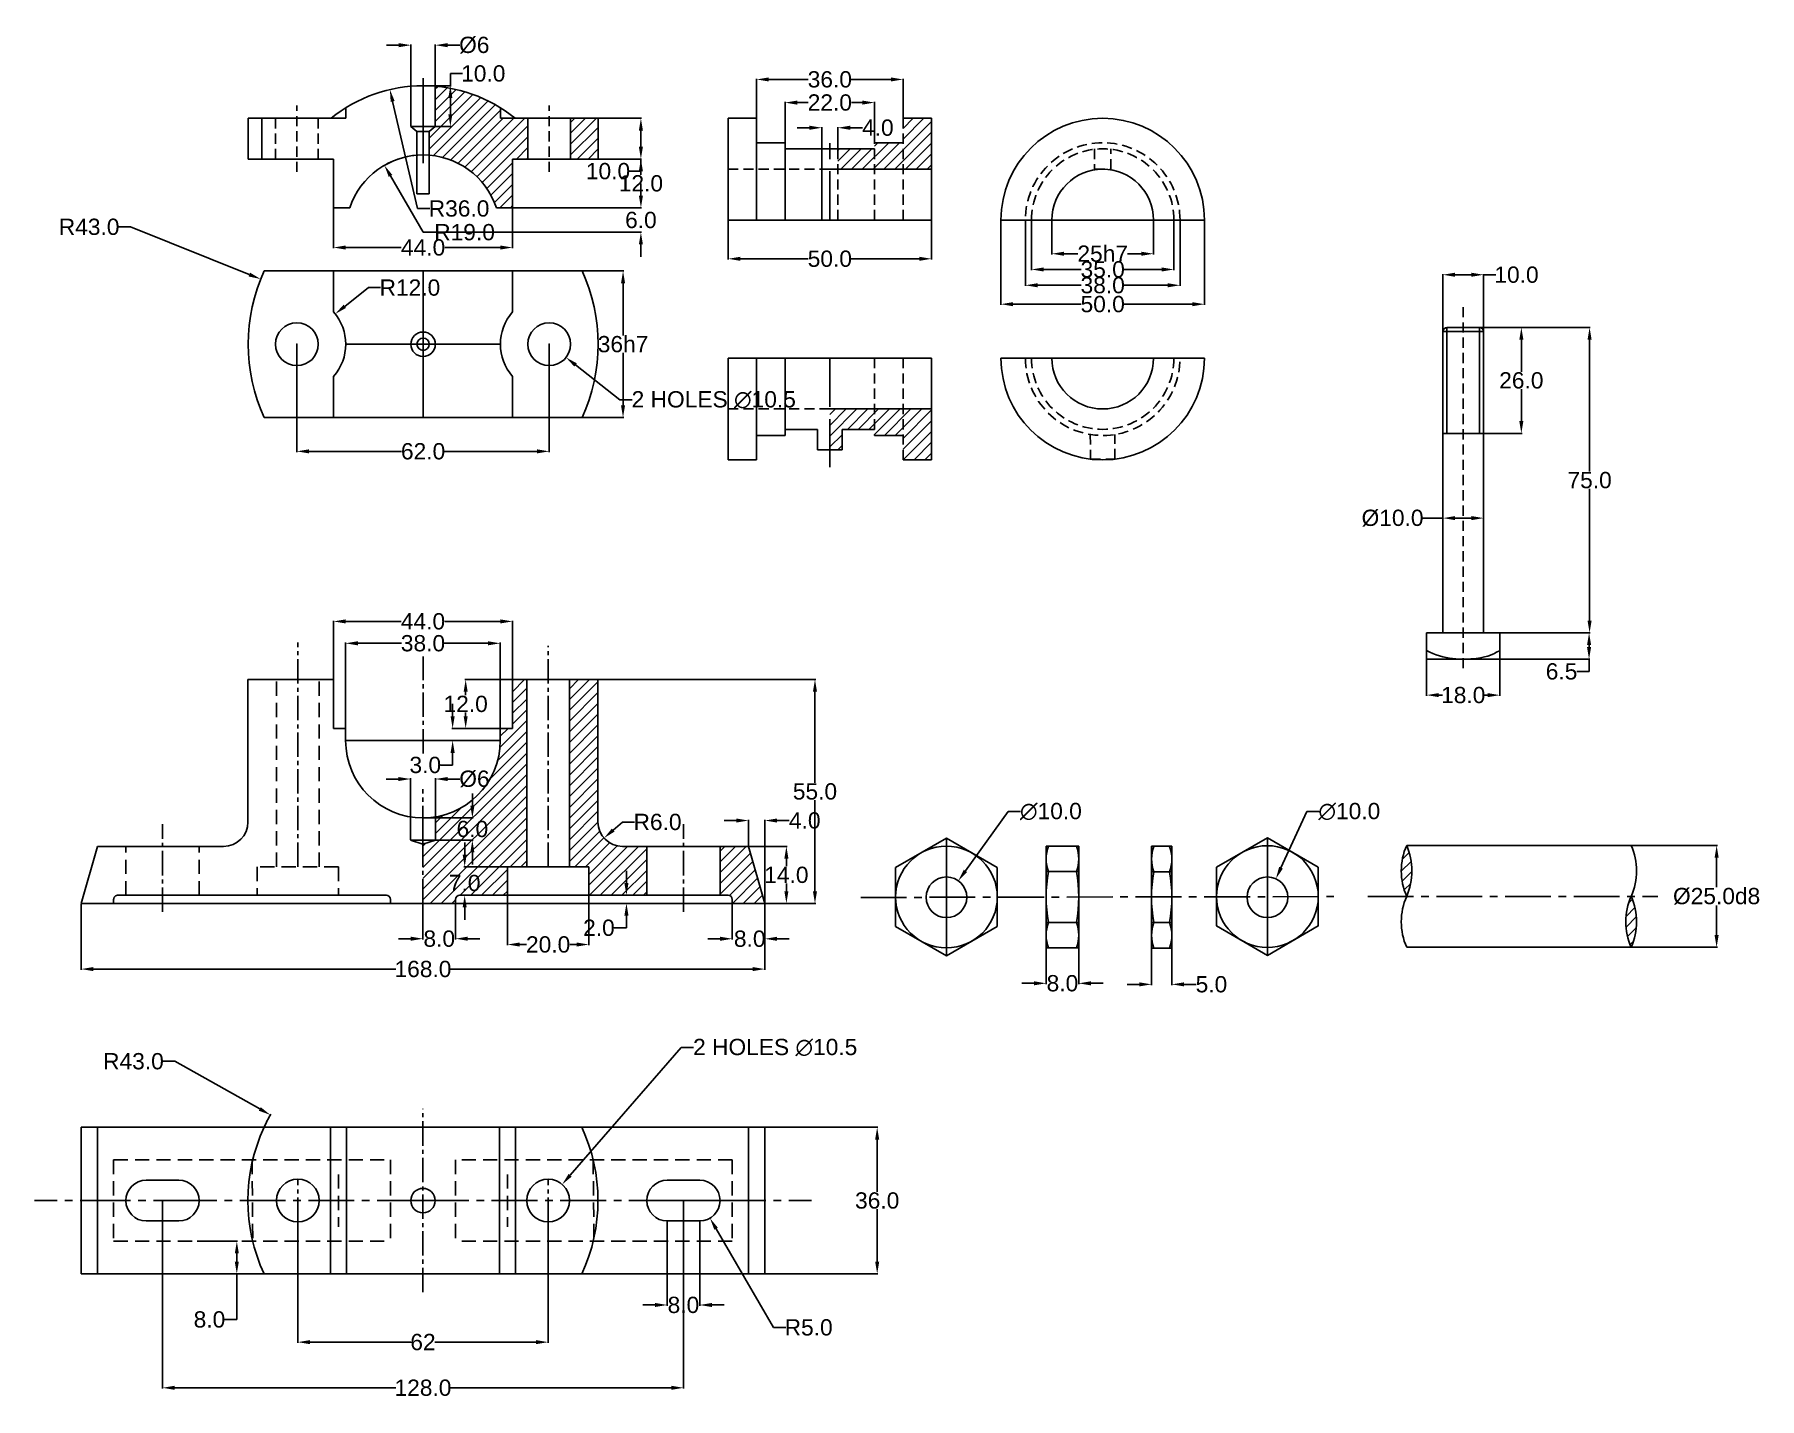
# Model space of a CAD drawing. Header units: millimetres. Extents: x 38 to 461, y 42 to 377.
import ezdxf

# ---------------------------------------------------------------- set-up
doc = ezdxf.new("R2010")
doc.units = ezdxf.units.MM
doc.header["$MEASUREMENT"] = 0
for name, pattern in [('ACAD_ISO02W100', [15, 12, -3]), ('CENTER2', [1.125, 0.75, -0.125, 0.125, -0.125]), ('DASHED', [0.75, 0.5, -0.25])]:
    doc.linetypes.add(name, pattern=pattern)
doc.styles.add('Annotative', font='arial.ttf')
doc.dimstyles.get("Standard").update_dxf_attribs({"dimtxt": 4, "dimasz": 3, "dimexe": 0.18, "dimexo": 0.0625, "dimgap": 0.09, "dimtad": 0, "dimtih": 1, "dimtoh": 1, "dimdec": 1, "dimzin": 0, "dimdsep": 46, "dimtxsty": 'Annotative', "dimcen": 0.09, "dimadec": 0, "dimazin": 0, "dimtfac": 1, "dimtdec": 1, "dimtofl": 0, "dimtmove": 0, "dimatfit": 3, "dimfxl": 1, "dimtolj": 1, "dimtzin": 0, "dimarcsym": 0})

msp = doc.modelspace()

# ---------------------------------------------------------------- blocks, each defined once
blk = doc.blocks.new('*D2')
at = {"color": 0, "lineweight": -2, "transparency": 16777216}
for p, q in [((68.98, 90.88), (68.98, 44.76)), ((196.98, 90.88), (196.98, 44.76)), ((71.98, 44.94), (126.34, 44.94)), ((193.98, 44.94), (139.63, 44.94))]:
    blk.add_line(p, q, dxfattribs=at)
at = {"color": 0, "transparency": 16777216}
for points in [[(71.98, 45.44), (71.98, 44.44), (68.98, 44.94)], [(193.98, 45.44), (193.98, 44.44), (196.98, 44.94)]]:
    blk.add_solid(points, dxfattribs=at)
at = {"layer": 'Defpoints', "color": 0, "transparency": 16777216}
for p in [(68.98, 90.94), (196.98, 90.94), (196.98, 44.94)]:
    blk.add_point(p, dxfattribs=at)
at = {"color": 0, "transparency": 16777216, "insert": (132.98, 44.94), "char_height": 4, "attachment_point": 5, "style": 'Annotative'}
blk.add_mtext('\\A1;128.0', dxfattribs=at)
blk = doc.blocks.new('*D3')
at = {"color": 0, "lineweight": -2, "transparency": 16777216}
for p, q in [((102.24, 90.88), (102.24, 55.98)), ((163.73, 90.88), (163.73, 55.98)), ((105.24, 56.16), (130.04, 56.16)), ((160.73, 56.16), (135.93, 56.16))]:
    blk.add_line(p, q, dxfattribs=at)
at = {"color": 0, "transparency": 16777216}
for points in [[(105.24, 56.66), (105.24, 55.66), (102.24, 56.16)], [(160.73, 56.66), (160.73, 55.66), (163.73, 56.16)]]:
    blk.add_solid(points, dxfattribs=at)
at = {"layer": 'Defpoints', "color": 0, "transparency": 16777216}
for p in [(102.24, 90.94), (163.73, 90.94), (163.73, 56.16)]:
    blk.add_point(p, dxfattribs=at)
at = {"color": 0, "transparency": 16777216, "insert": (132.98, 56.16), "char_height": 4, "attachment_point": 5, "style": 'Annotative'}
blk.add_mtext('\\A1;62', dxfattribs=at)
blk = doc.blocks.new('*D4')
at = {"color": 0, "lineweight": -2, "transparency": 16777216}
for p, q in [((77.51, 80.94), (87.42, 80.94)), ((87.24, 77.94), (87.24, 75.94)), ((77.51, 72.94), (87.42, 72.94)), ((87.24, 72.94), (87.24, 61.72)), ((87.24, 61.72), (84.24, 61.72))]:
    blk.add_line(p, q, dxfattribs=at)
at = {"color": 0, "transparency": 16777216}
for points in [[(86.74, 77.94), (87.74, 77.94), (87.24, 80.94)], [(86.74, 75.94), (87.74, 75.94), (87.24, 72.94)]]:
    blk.add_solid(points, dxfattribs=at)
at = {"layer": 'Defpoints', "color": 0, "transparency": 16777216}
for p in [(77.44, 80.94), (77.44, 72.94), (87.24, 72.94)]:
    blk.add_point(p, dxfattribs=at)
at = {"color": 0, "transparency": 16777216, "insert": (80.52, 61.72), "char_height": 4, "attachment_point": 5, "style": 'Annotative'}
blk.add_mtext('\\A1;8.0', dxfattribs=at)
blk = doc.blocks.new('*D5')
at = {"color": 0, "lineweight": -2, "transparency": 16777216}
for p, q in [((192.98, 85.88), (192.98, 65.11)), ((200.98, 85.88), (200.98, 65.11)), ((189.98, 65.29), (186.98, 65.29)), ((203.98, 65.29), (206.98, 65.29))]:
    blk.add_line(p, q, dxfattribs=at)
at = {"color": 0, "transparency": 16777216}
for points in [[(189.98, 65.79), (189.98, 64.79), (192.98, 65.29)], [(203.98, 65.79), (203.98, 64.79), (200.98, 65.29)]]:
    blk.add_solid(points, dxfattribs=at)
at = {"layer": 'Defpoints', "color": 0, "transparency": 16777216}
for p in [(192.98, 85.94), (200.98, 85.94), (200.98, 65.29)]:
    blk.add_point(p, dxfattribs=at)
at = {"color": 0, "transparency": 16777216, "insert": (196.98, 65.29), "char_height": 4, "attachment_point": 5, "style": 'Annotative'}
blk.add_mtext('\\A1;8.0', dxfattribs=at)
blk = doc.blocks.new('*D6')
at = {"color": 0, "lineweight": -2, "transparency": 16777216}
for p, q in [((69.03, 125.16), (72.03, 125.16)), ((72.03, 125.16), (92.87, 113.46)), ((132.89, 90.94), (133.07, 90.94)), ((132.98, 90.85), (132.98, 91.03))]:
    blk.add_line(p, q, dxfattribs=at)
blk.add_arc((132.98, 90.94), 43, 150.4497, 155.1702, dxfattribs=at)
at = {"color": 0, "transparency": 16777216}
blk.add_solid([(93.12, 113.89), (92.63, 113.02), (95.49, 111.99)], dxfattribs=at)
at = {"layer": 'Defpoints', "color": 0, "transparency": 16777216}
for p in [(95.49, 111.99), (132.98, 90.94)]:
    blk.add_point(p, dxfattribs=at)
at = {"color": 0, "transparency": 16777216, "insert": (61.84, 125.16), "char_height": 4, "attachment_point": 5, "style": 'Annotative'}
blk.add_mtext('\\A1;R43.0', dxfattribs=at)
blk = doc.blocks.new('*D7')
at = {"color": 0, "lineweight": -2, "transparency": 16777216}
for p, q in [((200.89, 90.94), (201.07, 90.94)), ((200.98, 90.85), (200.98, 91.03)), ((219.11, 59.77), (205.01, 84.02)), ((222.11, 59.77), (219.11, 59.77))]:
    blk.add_line(p, q, dxfattribs=at)
at = {"color": 0, "transparency": 16777216}
blk.add_solid([(205.44, 84.27), (204.57, 83.77), (203.5, 86.62)], dxfattribs=at)
at = {"layer": 'Defpoints', "color": 0, "transparency": 16777216}
for p in [(200.98, 90.94), (203.5, 86.62)]:
    blk.add_point(p, dxfattribs=at)
at = {"color": 0, "transparency": 16777216, "insert": (227.75, 59.77), "char_height": 4, "attachment_point": 5, "style": 'Annotative'}
blk.add_mtext('\\A1;R5.0', dxfattribs=at)
blk = doc.blocks.new('*D8')
at = {"color": 0, "lineweight": -2, "transparency": 16777216}
for p, q in [((196.44, 128.55), (169.14, 97.16)), ((199.44, 128.55), (196.44, 128.55)), ((163.64, 90.94), (163.82, 90.94)), ((163.73, 90.85), (163.73, 91.03))]:
    blk.add_line(p, q, dxfattribs=at)
at = {"color": 0, "transparency": 16777216}
blk.add_solid([(168.77, 97.49), (169.52, 96.83), (167.17, 94.9)], dxfattribs=at)
at = {"layer": 'Defpoints', "color": 0, "transparency": 16777216}
for p in [(167.17, 94.9), (160.28, 86.98)]:
    blk.add_point(p, dxfattribs=at)
at = {"color": 0, "transparency": 16777216, "insert": (219.53, 128.55), "char_height": 4, "attachment_point": 5, "style": 'Annotative'}
blk.add_mtext('\\A1;2 HOLES ∅10.5', dxfattribs=at)
blk = doc.blocks.new('*D9')
at = {"color": 0, "lineweight": -2, "transparency": 16777216}
for p, q in [((217.05, 108.94), (244.77, 108.94)), ((244.59, 105.94), (244.59, 93.07)), ((244.59, 75.94), (244.59, 88.8)), ((217.05, 72.94), (244.77, 72.94))]:
    blk.add_line(p, q, dxfattribs=at)
at = {"color": 0, "transparency": 16777216}
for points in [[(244.09, 105.94), (245.09, 105.94), (244.59, 108.94)], [(244.09, 75.94), (245.09, 75.94), (244.59, 72.94)]]:
    blk.add_solid(points, dxfattribs=at)
at = {"layer": 'Defpoints', "color": 0, "transparency": 16777216}
for p in [(216.98, 108.94), (216.98, 72.94), (244.59, 72.94)]:
    blk.add_point(p, dxfattribs=at)
at = {"color": 0, "transparency": 16777216, "insert": (244.59, 90.94), "char_height": 4, "attachment_point": 5, "style": 'Annotative'}
blk.add_mtext('\\A1;36.0', dxfattribs=at)
blk = doc.blocks.new('*D10')
at = {"color": 0, "lineweight": -2, "transparency": 16777216}
for p, q in [((48.98, 163.89), (48.98, 147.64)), ((216.98, 163.89), (216.98, 147.64)), ((51.98, 147.82), (126.34, 147.82)), ((213.98, 147.82), (139.63, 147.82))]:
    blk.add_line(p, q, dxfattribs=at)
at = {"color": 0, "transparency": 16777216}
for points in [[(51.98, 148.32), (51.98, 147.32), (48.98, 147.82)], [(213.98, 148.32), (213.98, 147.32), (216.98, 147.82)]]:
    blk.add_solid(points, dxfattribs=at)
at = {"layer": 'Defpoints', "color": 0, "transparency": 16777216}
for p in [(48.98, 163.95), (216.98, 163.95), (216.98, 147.82)]:
    blk.add_point(p, dxfattribs=at)
at = {"color": 0, "transparency": 16777216, "insert": (132.98, 147.82), "char_height": 4, "attachment_point": 5, "style": 'Annotative'}
blk.add_mtext('\\A1;168.0', dxfattribs=at)
blk = doc.blocks.new('*D11')
at = {"color": 0, "lineweight": -2, "transparency": 16777216}
for p, q in [((208.99, 163.89), (208.99, 155.08)), ((216.98, 163.89), (216.98, 155.08)), ((205.99, 155.26), (202.99, 155.26)), ((219.98, 155.26), (222.98, 155.26))]:
    blk.add_line(p, q, dxfattribs=at)
at = {"color": 0, "transparency": 16777216}
for points in [[(205.99, 155.76), (205.99, 154.76), (208.99, 155.26)], [(219.98, 155.76), (219.98, 154.76), (216.98, 155.26)]]:
    blk.add_solid(points, dxfattribs=at)
at = {"layer": 'Defpoints', "color": 0, "transparency": 16777216}
for p in [(208.99, 163.95), (216.98, 163.95), (216.98, 155.26)]:
    blk.add_point(p, dxfattribs=at)
at = {"color": 0, "transparency": 16777216, "insert": (213.27, 155.26), "char_height": 4, "attachment_point": 5, "style": 'Annotative'}
blk.add_mtext('\\A1;8.0', dxfattribs=at)
blk = doc.blocks.new('*D12')
at = {"color": 0, "lineweight": -2, "transparency": 16777216}
for p, q in [((217.05, 177.95), (222.46, 177.95)), ((222.28, 174.95), (222.28, 173.08)), ((222.28, 166.95), (222.28, 168.82)), ((217.05, 163.95), (222.46, 163.95))]:
    blk.add_line(p, q, dxfattribs=at)
at = {"color": 0, "transparency": 16777216}
for points in [[(221.78, 174.95), (222.78, 174.95), (222.28, 177.95)], [(221.78, 166.95), (222.78, 166.95), (222.28, 163.95)]]:
    blk.add_solid(points, dxfattribs=at)
at = {"layer": 'Defpoints', "color": 0, "transparency": 16777216}
for p in [(216.98, 177.95), (216.98, 163.95), (222.28, 163.95)]:
    blk.add_point(p, dxfattribs=at)
at = {"color": 0, "transparency": 16777216, "insert": (222.28, 170.95), "char_height": 4, "attachment_point": 5, "style": 'Annotative'}
blk.add_mtext('\\A1;14.0', dxfattribs=at)
blk = doc.blocks.new('*D13')
at = {"color": 0, "lineweight": -2, "transparency": 16777216}
for p, q in [((176.05, 218.95), (229.48, 218.95)), ((229.3, 215.95), (229.3, 193.58)), ((229.3, 166.95), (229.3, 189.32)), ((217.05, 163.95), (229.48, 163.95))]:
    blk.add_line(p, q, dxfattribs=at)
at = {"color": 0, "transparency": 16777216}
for points in [[(228.8, 215.95), (229.8, 215.95), (229.3, 218.95)], [(228.8, 166.95), (229.8, 166.95), (229.3, 163.95)]]:
    blk.add_solid(points, dxfattribs=at)
at = {"layer": 'Defpoints', "color": 0, "transparency": 16777216}
for p in [(175.98, 218.95), (216.98, 163.95), (229.3, 163.95)]:
    blk.add_point(p, dxfattribs=at)
at = {"color": 0, "transparency": 16777216, "insert": (229.3, 191.45), "char_height": 4, "attachment_point": 5, "style": 'Annotative'}
blk.add_mtext('\\A1;55.0', dxfattribs=at)
blk = doc.blocks.new('*D14')
at = {"color": 0, "lineweight": -2, "transparency": 16777216}
for p, q in [((153.73, 165.89), (153.73, 153.67)), ((173.73, 165.89), (173.73, 153.67)), ((156.73, 153.85), (158.42, 153.85)), ((170.73, 153.85), (169.04, 153.85))]:
    blk.add_line(p, q, dxfattribs=at)
at = {"color": 0, "transparency": 16777216}
for points in [[(156.73, 154.35), (156.73, 153.35), (153.73, 153.85)], [(170.73, 154.35), (170.73, 153.35), (173.73, 153.85)]]:
    blk.add_solid(points, dxfattribs=at)
at = {"layer": 'Defpoints', "color": 0, "transparency": 16777216}
for p in [(153.73, 165.95), (173.73, 165.95), (173.73, 153.85)]:
    blk.add_point(p, dxfattribs=at)
at = {"color": 0, "transparency": 16777216, "insert": (163.73, 153.85), "char_height": 4, "attachment_point": 5, "style": 'Annotative'}
blk.add_mtext('\\A1;20.0', dxfattribs=at)
blk = doc.blocks.new('*D15')
at = {"color": 0, "lineweight": -2, "transparency": 16777216}
for p, q in [((132.98, 163.89), (132.98, 155.1)), ((140.98, 163.89), (140.98, 155.1)), ((129.98, 155.28), (126.98, 155.28)), ((143.98, 155.28), (146.98, 155.28))]:
    blk.add_line(p, q, dxfattribs=at)
at = {"color": 0, "transparency": 16777216}
for points in [[(129.98, 155.78), (129.98, 154.78), (132.98, 155.28)], [(143.98, 155.78), (143.98, 154.78), (140.98, 155.28)]]:
    blk.add_solid(points, dxfattribs=at)
at = {"layer": 'Defpoints', "color": 0, "transparency": 16777216}
for p in [(132.98, 163.95), (140.98, 163.95), (140.98, 155.28)]:
    blk.add_point(p, dxfattribs=at)
at = {"color": 0, "transparency": 16777216, "insert": (136.98, 155.28), "char_height": 4, "attachment_point": 5, "style": 'Annotative'}
blk.add_mtext('\\A1;8.0', dxfattribs=at)
blk = doc.blocks.new('*D16')
at = {"color": 0, "lineweight": -2, "transparency": 16777216}
for p, q in [((143.23, 175.95), (143.23, 178.95)), ((153.67, 172.95), (143.05, 172.95)), ((143, 165.95), (143.41, 165.95)), ((143.23, 162.95), (143.23, 159.95))]:
    blk.add_line(p, q, dxfattribs=at)
at = {"color": 0, "transparency": 16777216}
for points in [[(142.73, 175.95), (143.73, 175.95), (143.23, 172.95)], [(142.73, 162.95), (143.73, 162.95), (143.23, 165.95)]]:
    blk.add_solid(points, dxfattribs=at)
at = {"layer": 'Defpoints', "color": 0, "transparency": 16777216}
for p in [(153.73, 172.95), (142.94, 165.95), (143.23, 165.95)]:
    blk.add_point(p, dxfattribs=at)
at = {"color": 0, "transparency": 16777216, "insert": (143.23, 168.95), "char_height": 4, "attachment_point": 5, "style": 'Annotative'}
blk.add_mtext('\\A1;7.0', dxfattribs=at)
blk = doc.blocks.new('*D17')
at = {"color": 0, "lineweight": -2, "transparency": 16777216}
for p, q in [((209.98, 184.32), (206.98, 184.32)), ((212.98, 178.01), (212.98, 184.5)), ((216.98, 178.01), (216.98, 184.5)), ((219.98, 184.32), (222.98, 184.32))]:
    blk.add_line(p, q, dxfattribs=at)
at = {"color": 0, "transparency": 16777216}
for points in [[(209.98, 184.82), (209.98, 183.82), (212.98, 184.32)], [(219.98, 184.82), (219.98, 183.82), (216.98, 184.32)]]:
    blk.add_solid(points, dxfattribs=at)
at = {"layer": 'Defpoints', "color": 0, "transparency": 16777216}
for p in [(216.98, 184.32), (212.98, 177.95), (216.98, 177.95)]:
    blk.add_point(p, dxfattribs=at)
at = {"color": 0, "transparency": 16777216, "insert": (226.79, 184.32), "char_height": 4, "attachment_point": 5, "style": 'Annotative'}
blk.add_mtext('\\A1;4.0', dxfattribs=at)
blk = doc.blocks.new('*D18')
at = {"color": 0, "lineweight": -2, "transparency": 16777216}
for p, q in [((126.91, 194.52), (123.91, 194.52)), ((129.91, 179.58), (129.91, 194.7)), ((136.06, 179.58), (136.06, 194.7)), ((139.06, 194.52), (142.06, 194.52))]:
    blk.add_line(p, q, dxfattribs=at)
at = {"color": 0, "transparency": 16777216}
for points in [[(126.91, 195.02), (126.91, 194.02), (129.91, 194.52)], [(139.06, 195.02), (139.06, 194.02), (136.06, 194.52)]]:
    blk.add_solid(points, dxfattribs=at)
at = {"layer": 'Defpoints', "color": 0, "transparency": 16777216}
for p in [(136.06, 194.52), (129.91, 179.51), (136.06, 179.51)]:
    blk.add_point(p, dxfattribs=at)
at = {"color": 0, "transparency": 16777216, "insert": (145.63, 194.52), "char_height": 4, "attachment_point": 5, "style": 'Annotative'}
blk.add_mtext('\\A1;%%C6', dxfattribs=at)
blk = doc.blocks.new('*D19')
at = {"color": 0, "lineweight": -2, "transparency": 16777216}
for p, q in [((113.98, 207.01), (113.98, 228.04)), ((116.98, 227.86), (127.71, 227.86)), ((148.98, 227.86), (138.26, 227.86)), ((151.98, 207.01), (151.98, 228.04))]:
    blk.add_line(p, q, dxfattribs=at)
at = {"color": 0, "transparency": 16777216}
for points in [[(116.98, 228.36), (116.98, 227.36), (113.98, 227.86)], [(148.98, 228.36), (148.98, 227.36), (151.98, 227.86)]]:
    blk.add_solid(points, dxfattribs=at)
at = {"layer": 'Defpoints', "color": 0, "transparency": 16777216}
for p in [(151.98, 227.86), (113.98, 206.95), (151.98, 206.95)]:
    blk.add_point(p, dxfattribs=at)
at = {"color": 0, "transparency": 16777216, "insert": (132.98, 227.86), "char_height": 4, "attachment_point": 5, "style": 'Annotative'}
blk.add_mtext('\\A1;38.0', dxfattribs=at)
blk = doc.blocks.new('*D20')
at = {"color": 0, "lineweight": -2, "transparency": 16777216}
for p, q in [((110.98, 219.01), (110.98, 233.42)), ((113.98, 233.24), (127.62, 233.24)), ((151.98, 233.24), (138.34, 233.24)), ((154.98, 219.01), (154.98, 233.42))]:
    blk.add_line(p, q, dxfattribs=at)
at = {"color": 0, "transparency": 16777216}
for points in [[(113.98, 233.74), (113.98, 232.74), (110.98, 233.24)], [(151.98, 233.74), (151.98, 232.74), (154.98, 233.24)]]:
    blk.add_solid(points, dxfattribs=at)
at = {"layer": 'Defpoints', "color": 0, "transparency": 16777216}
for p in [(154.98, 233.24), (110.98, 218.95), (154.98, 218.95)]:
    blk.add_point(p, dxfattribs=at)
at = {"color": 0, "transparency": 16777216, "insert": (132.98, 233.24), "char_height": 4, "attachment_point": 5, "style": 'Annotative'}
blk.add_mtext('\\A1;44.0', dxfattribs=at)
blk = doc.blocks.new('*D21')
at = {"color": 0, "lineweight": -2, "transparency": 16777216}
for p, q in [((182.98, 168.95), (182.98, 171.95)), ((175.75, 165.95), (183.16, 165.95)), ((175.75, 163.95), (183.16, 163.95)), ((182.98, 157.95), (179.98, 157.95)), ((182.98, 160.95), (182.98, 157.95))]:
    blk.add_line(p, q, dxfattribs=at)
at = {"color": 0, "transparency": 16777216}
for points in [[(182.48, 168.95), (183.48, 168.95), (182.98, 165.95)], [(182.48, 160.95), (183.48, 160.95), (182.98, 163.95)]]:
    blk.add_solid(points, dxfattribs=at)
at = {"layer": 'Defpoints', "color": 0, "transparency": 16777216}
for p in [(175.69, 165.95), (175.69, 163.95), (182.98, 163.95)]:
    blk.add_point(p, dxfattribs=at)
at = {"color": 0, "transparency": 16777216, "insert": (176.22, 157.95), "char_height": 4, "attachment_point": 5, "style": 'Annotative'}
blk.add_mtext('\\A1;2.0', dxfattribs=at)
blk = doc.blocks.new('*D22')
at = {"color": 0, "lineweight": -2, "transparency": 16777216}
for p, q in [((181.98, 183.95), (179.73, 181.97)), ((184.98, 183.95), (181.98, 183.95))]:
    blk.add_line(p, q, dxfattribs=at)
at = {"color": 0, "transparency": 16777216}
blk.add_solid([(179.4, 182.35), (180.06, 181.6), (177.47, 180)], dxfattribs=at)
at = {"layer": 'Defpoints', "color": 0, "transparency": 16777216}
for p in [(181.98, 183.95), (177.47, 180)]:
    blk.add_point(p, dxfattribs=at)
at = {"color": 0, "transparency": 16777216, "insert": (190.62, 183.95), "char_height": 4, "attachment_point": 5, "style": 'Annotative'}
blk.add_mtext('\\A1;R6.0', dxfattribs=at)
blk = doc.blocks.new('*D23')
at = {"color": 0, "lineweight": -2, "transparency": 16777216}
for p, q in [((145.12, 187.95), (145.12, 190.95)), ((133.05, 184.95), (145.3, 184.95)), ((133.05, 179.51), (145.3, 179.51)), ((145.12, 176.51), (145.12, 173.51))]:
    blk.add_line(p, q, dxfattribs=at)
at = {"color": 0, "transparency": 16777216}
for points in [[(144.62, 187.95), (145.62, 187.95), (145.12, 184.95)], [(144.62, 176.51), (145.62, 176.51), (145.12, 179.51)]]:
    blk.add_solid(points, dxfattribs=at)
at = {"layer": 'Defpoints', "color": 0, "transparency": 16777216}
for p in [(132.98, 184.95), (132.98, 179.51), (145.12, 179.51)]:
    blk.add_point(p, dxfattribs=at)
at = {"color": 0, "transparency": 16777216, "insert": (145.12, 182.23), "char_height": 4, "attachment_point": 5, "style": 'Annotative'}
blk.add_mtext('\\A1;6.0', dxfattribs=at)
blk = doc.blocks.new('*D24')
at = {"color": 0, "lineweight": -2, "transparency": 16777216}
for p, q in [((140.27, 209.95), (140.27, 212.95)), ((151.92, 206.95), (140.09, 206.95)), ((151.95, 203.95), (140.09, 203.95)), ((140.27, 200.95), (140.27, 197.95)), ((140.27, 197.95), (137.27, 197.95))]:
    blk.add_line(p, q, dxfattribs=at)
at = {"color": 0, "transparency": 16777216}
for points in [[(139.77, 209.95), (140.77, 209.95), (140.27, 206.95)], [(139.77, 200.95), (140.77, 200.95), (140.27, 203.95)]]:
    blk.add_solid(points, dxfattribs=at)
at = {"layer": 'Defpoints', "color": 0, "transparency": 16777216}
for p in [(140.27, 203.95), (151.98, 206.95), (152.01, 203.95)]:
    blk.add_point(p, dxfattribs=at)
at = {"color": 0, "transparency": 16777216, "insert": (133.55, 197.95), "char_height": 4, "attachment_point": 5, "style": 'Annotative'}
blk.add_mtext('\\A1;3.0', dxfattribs=at)
blk = doc.blocks.new('*D25')
at = {"color": 0, "lineweight": -2, "transparency": 16777216}
for p, q in [((154.92, 218.95), (143.29, 218.95)), ((143.47, 215.95), (143.47, 215.08)), ((143.47, 209.95), (143.47, 210.82)), ((154.92, 206.95), (143.29, 206.95))]:
    blk.add_line(p, q, dxfattribs=at)
at = {"color": 0, "transparency": 16777216}
for points in [[(142.97, 215.95), (143.97, 215.95), (143.47, 218.95)], [(142.97, 209.95), (143.97, 209.95), (143.47, 206.95)]]:
    blk.add_solid(points, dxfattribs=at)
at = {"layer": 'Defpoints', "color": 0, "transparency": 16777216}
for p in [(154.98, 218.95), (143.47, 206.95), (154.98, 206.95)]:
    blk.add_point(p, dxfattribs=at)
at = {"color": 0, "transparency": 16777216, "insert": (143.47, 212.95), "char_height": 4, "attachment_point": 5, "style": 'Annotative'}
blk.add_mtext('\\A1;12.0', dxfattribs=at)
blk = doc.blocks.new('*D26')
at = {"color": 0, "lineweight": -2, "transparency": 16777216}
for p, q in [((58.14, 330.17), (61.14, 330.17)), ((61.14, 330.17), (90.31, 318.47)), ((132.92, 301.34), (133.1, 301.34)), ((133.01, 301.25), (133.01, 301.43))]:
    blk.add_line(p, q, dxfattribs=at)
at = {"color": 0, "transparency": 16777216}
blk.add_solid([(90.5, 318.93), (90.13, 318), (93.1, 317.35)], dxfattribs=at)
at = {"layer": 'Defpoints', "color": 0, "transparency": 16777216}
for p in [(93.1, 317.35), (133.01, 301.34)]:
    blk.add_point(p, dxfattribs=at)
at = {"color": 0, "transparency": 16777216, "insert": (50.95, 330.17), "char_height": 4, "attachment_point": 5, "style": 'Annotative'}
blk.add_mtext('\\A1;R43.0', dxfattribs=at)
blk = doc.blocks.new('*D27')
at = {"color": 0, "lineweight": -2, "transparency": 16777216}
for p, q in [((119.58, 315.24), (113.77, 310.65)), ((122.58, 315.24), (119.58, 315.24)), ((101.92, 301.34), (102.1, 301.34)), ((102.01, 301.25), (102.01, 301.43))]:
    blk.add_line(p, q, dxfattribs=at)
at = {"color": 0, "transparency": 16777216}
blk.add_solid([(113.46, 311.04), (114.08, 310.26), (111.42, 308.79)], dxfattribs=at)
at = {"layer": 'Defpoints', "color": 0, "transparency": 16777216}
for p in [(111.42, 308.79), (102.01, 301.34)]:
    blk.add_point(p, dxfattribs=at)
at = {"color": 0, "transparency": 16777216, "insert": (129.77, 315.24), "char_height": 4, "attachment_point": 5, "style": 'Annotative'}
blk.add_mtext('\\A1;R12.0', dxfattribs=at)
blk = doc.blocks.new('*D28')
at = {"color": 0, "lineweight": -2, "transparency": 16777216}
for p, q in [((163.92, 301.34), (164.1, 301.34)), ((164.01, 301.25), (164.01, 301.43)), ((181.35, 287.68), (170.49, 296.24)), ((184.35, 287.68), (181.35, 287.68))]:
    blk.add_line(p, q, dxfattribs=at)
at = {"color": 0, "transparency": 16777216}
blk.add_solid([(170.8, 296.63), (170.18, 295.84), (168.13, 298.09)], dxfattribs=at)
at = {"layer": 'Defpoints', "color": 0, "transparency": 16777216}
for p in [(159.89, 304.59), (168.13, 298.09)]:
    blk.add_point(p, dxfattribs=at)
at = {"color": 0, "transparency": 16777216, "insert": (204.43, 287.68), "char_height": 4, "attachment_point": 5, "style": 'Annotative'}
blk.add_mtext('\\A1;2 HOLES ∅10.5', dxfattribs=at)
blk = doc.blocks.new('*D29')
at = {"color": 0, "lineweight": -2, "transparency": 16777216}
for p, q in [((172.12, 319.34), (182.32, 319.34)), ((182.14, 316.34), (182.14, 303.48)), ((182.14, 286.34), (182.14, 299.21)), ((172.12, 283.34), (182.32, 283.34))]:
    blk.add_line(p, q, dxfattribs=at)
at = {"color": 0, "transparency": 16777216}
for points in [[(181.64, 316.34), (182.64, 316.34), (182.14, 319.34)], [(181.64, 286.34), (182.64, 286.34), (182.14, 283.34)]]:
    blk.add_solid(points, dxfattribs=at)
at = {"layer": 'Defpoints', "color": 0, "transparency": 16777216}
for p in [(172.06, 319.34), (172.06, 283.34), (182.14, 283.34)]:
    blk.add_point(p, dxfattribs=at)
at = {"color": 0, "transparency": 16777216, "insert": (182.14, 301.34), "char_height": 4, "width": 5.1869, "attachment_point": 5, "style": 'Annotative'}
blk.add_mtext('\\A1;36h7', dxfattribs=at)
blk = doc.blocks.new('*D30')
at = {"color": 0, "lineweight": -2, "transparency": 16777216}
for p, q in [((102.01, 301.28), (102.01, 274.84)), ((164.01, 301.28), (164.01, 274.84)), ((105.01, 275.02), (127.72, 275.02)), ((161.01, 275.02), (138.3, 275.02))]:
    blk.add_line(p, q, dxfattribs=at)
at = {"color": 0, "transparency": 16777216}
for points in [[(105.01, 275.52), (105.01, 274.52), (102.01, 275.02)], [(161.01, 275.52), (161.01, 274.52), (164.01, 275.02)]]:
    blk.add_solid(points, dxfattribs=at)
at = {"layer": 'Defpoints', "color": 0, "transparency": 16777216}
for p in [(102.01, 301.34), (164.01, 301.34), (164.01, 275.02)]:
    blk.add_point(p, dxfattribs=at)
at = {"color": 0, "transparency": 16777216, "insert": (133.01, 275.02), "char_height": 4, "attachment_point": 5, "style": 'Annotative'}
blk.add_mtext('\\A1;62.0', dxfattribs=at)
blk = doc.blocks.new('*D31')
at = {"color": 0, "lineweight": -2, "transparency": 16777216}
for p, q in [((111.01, 334.78), (111.01, 324.92)), ((155.01, 334.78), (155.01, 324.92)), ((114.01, 325.1), (127.65, 325.1)), ((152.01, 325.1), (138.37, 325.1))]:
    blk.add_line(p, q, dxfattribs=at)
at = {"color": 0, "transparency": 16777216}
for points in [[(114.01, 325.6), (114.01, 324.6), (111.01, 325.1)], [(152.01, 325.6), (152.01, 324.6), (155.01, 325.1)]]:
    blk.add_solid(points, dxfattribs=at)
at = {"layer": 'Defpoints', "color": 0, "transparency": 16777216}
for p in [(111.01, 334.85), (155.01, 334.85), (155.01, 325.1)]:
    blk.add_point(p, dxfattribs=at)
at = {"color": 0, "transparency": 16777216, "insert": (133.01, 325.1), "char_height": 4, "attachment_point": 5, "style": 'Annotative'}
blk.add_mtext('\\A1;44.0', dxfattribs=at)
blk = doc.blocks.new('*D32')
at = {"color": 0, "lineweight": -2, "transparency": 16777216}
for p, q in [((133.01, 328.85), (125.01, 342.7)), ((136.01, 328.85), (133.01, 328.85))]:
    blk.add_line(p, q, dxfattribs=at)
blk.add_arc((133.01, 328.85), 19, 90.1885, 120.5428, dxfattribs=at)
at = {"color": 0, "transparency": 16777216}
blk.add_solid([(125.44, 342.95), (124.58, 342.45), (123.51, 345.3)], dxfattribs=at)
at = {"layer": 'Defpoints', "color": 0, "transparency": 16777216}
for p in [(123.51, 345.3), (133.01, 328.85)]:
    blk.add_point(p, dxfattribs=at)
at = {"color": 0, "transparency": 16777216, "insert": (143.2, 328.85), "char_height": 4, "attachment_point": 5, "style": 'Annotative'}
blk.add_mtext('\\A1;R19.0', dxfattribs=at)
blk = doc.blocks.new('*D33')
at = {"color": 0, "lineweight": -2, "transparency": 16777216}
for p, q in [((131.66, 334.67), (125.53, 360.99)), ((134.66, 334.67), (131.66, 334.67))]:
    blk.add_line(p, q, dxfattribs=at)
at = {"color": 0, "transparency": 16777216}
blk.add_solid([(126.02, 361.1), (125.05, 360.87), (124.85, 363.91)], dxfattribs=at)
at = {"layer": 'Defpoints', "color": 0, "transparency": 16777216}
for p in [(124.85, 363.91), (133.01, 328.85)]:
    blk.add_point(p, dxfattribs=at)
at = {"color": 0, "transparency": 16777216, "insert": (141.85, 334.67), "char_height": 4, "attachment_point": 5, "style": 'Annotative'}
blk.add_mtext('\\A1;R36.0', dxfattribs=at)
blk = doc.blocks.new('*D34')
at = {"color": 0, "lineweight": -2, "transparency": 16777216}
for p, q in [((127.01, 374.82), (124.01, 374.82)), ((130.01, 364.78), (130.01, 375)), ((136.01, 364.78), (136.01, 375)), ((139.01, 374.82), (142.01, 374.82))]:
    blk.add_line(p, q, dxfattribs=at)
at = {"color": 0, "transparency": 16777216}
for points in [[(127.01, 375.32), (127.01, 374.32), (130.01, 374.82)], [(139.01, 375.32), (139.01, 374.32), (136.01, 374.82)]]:
    blk.add_solid(points, dxfattribs=at)
at = {"layer": 'Defpoints', "color": 0, "transparency": 16777216}
for p in [(136.01, 374.82), (130.01, 364.72), (136.01, 364.72)]:
    blk.add_point(p, dxfattribs=at)
at = {"color": 0, "transparency": 16777216, "insert": (145.59, 374.82), "char_height": 4, "attachment_point": 5, "style": 'Annotative'}
blk.add_mtext('\\A1;%%C6', dxfattribs=at)
blk = doc.blocks.new('*D35')
at = {"color": 0, "lineweight": -2, "transparency": 16777216}
for p, q in [((133.07, 364.85), (139.89, 364.85)), ((139.71, 364.85), (139.71, 367.85)), ((139.71, 367.85), (142.71, 367.85)), ((139.71, 357.85), (139.71, 361.85)), ((133.07, 354.85), (139.89, 354.85))]:
    blk.add_line(p, q, dxfattribs=at)
at = {"color": 0, "transparency": 16777216}
for points in [[(139.21, 361.85), (140.21, 361.85), (139.71, 364.85)], [(139.21, 357.85), (140.21, 357.85), (139.71, 354.85)]]:
    blk.add_solid(points, dxfattribs=at)
at = {"layer": 'Defpoints', "color": 0, "transparency": 16777216}
for p in [(133.01, 364.85), (139.71, 364.85), (133.01, 354.85)]:
    blk.add_point(p, dxfattribs=at)
at = {"color": 0, "transparency": 16777216, "insert": (147.8, 367.85), "char_height": 4, "attachment_point": 5, "style": 'Annotative'}
blk.add_mtext('\\A1;10.0', dxfattribs=at)
blk = doc.blocks.new('*D36')
at = {"color": 0, "lineweight": -2, "transparency": 16777216}
for p, q in [((176.07, 356.85), (186.71, 356.85)), ((186.53, 353.85), (186.53, 349.85)), ((176.07, 346.85), (186.71, 346.85)), ((186.53, 343.85), (183.53, 343.85)), ((186.53, 346.85), (186.53, 343.85))]:
    blk.add_line(p, q, dxfattribs=at)
at = {"color": 0, "transparency": 16777216}
for points in [[(186.03, 353.85), (187.03, 353.85), (186.53, 356.85)], [(186.03, 349.85), (187.03, 349.85), (186.53, 346.85)]]:
    blk.add_solid(points, dxfattribs=at)
at = {"layer": 'Defpoints', "color": 0, "transparency": 16777216}
for p in [(176.01, 356.85), (176.01, 346.85), (186.53, 346.85)]:
    blk.add_point(p, dxfattribs=at)
at = {"color": 0, "transparency": 16777216, "insert": (178.44, 343.85), "char_height": 4, "attachment_point": 5, "style": 'Annotative'}
blk.add_mtext('\\A1;10.0', dxfattribs=at)
blk = doc.blocks.new('*D37')
at = {"color": 0, "lineweight": -2, "transparency": 16777216}
for p, q in [((176.07, 346.85), (186.71, 346.85)), ((186.53, 343.85), (186.53, 342.98)), ((186.53, 337.85), (186.53, 338.71)), ((155.07, 334.85), (186.71, 334.85))]:
    blk.add_line(p, q, dxfattribs=at)
at = {"color": 0, "transparency": 16777216}
for points in [[(186.03, 343.85), (187.03, 343.85), (186.53, 346.85)], [(186.03, 337.85), (187.03, 337.85), (186.53, 334.85)]]:
    blk.add_solid(points, dxfattribs=at)
at = {"layer": 'Defpoints', "color": 0, "transparency": 16777216}
for p in [(176.01, 346.85), (155.01, 334.85), (186.53, 334.85)]:
    blk.add_point(p, dxfattribs=at)
at = {"color": 0, "transparency": 16777216, "insert": (186.53, 340.85), "char_height": 4, "attachment_point": 5, "style": 'Annotative'}
blk.add_mtext('\\A1;12.0', dxfattribs=at)
blk = doc.blocks.new('*D38')
at = {"color": 0, "lineweight": -2, "transparency": 16777216}
for p, q in [((186.53, 337.85), (186.53, 340.85)), ((155.07, 334.85), (186.71, 334.85)), ((133.07, 328.85), (186.71, 328.85)), ((186.53, 325.85), (186.53, 322.85))]:
    blk.add_line(p, q, dxfattribs=at)
at = {"color": 0, "transparency": 16777216}
for points in [[(186.03, 337.85), (187.03, 337.85), (186.53, 334.85)], [(186.03, 325.85), (187.03, 325.85), (186.53, 328.85)]]:
    blk.add_solid(points, dxfattribs=at)
at = {"layer": 'Defpoints', "color": 0, "transparency": 16777216}
for p in [(155.01, 334.85), (133.01, 328.85), (186.53, 328.85)]:
    blk.add_point(p, dxfattribs=at)
at = {"color": 0, "transparency": 16777216, "insert": (186.53, 331.85), "char_height": 4, "attachment_point": 5, "style": 'Annotative'}
blk.add_mtext('\\A1;6.0', dxfattribs=at)
blk = doc.blocks.new('*D39')
at = {"color": 0, "lineweight": -2, "transparency": 16777216}
for p, q in [((227.95, 354.53), (224.95, 354.53)), ((230.95, 349.41), (230.95, 354.71)), ((234.95, 349.41), (234.95, 354.71)), ((237.95, 354.53), (240.95, 354.53))]:
    blk.add_line(p, q, dxfattribs=at)
at = {"color": 0, "transparency": 16777216}
for points in [[(227.95, 355.03), (227.95, 354.03), (230.95, 354.53)], [(237.95, 355.03), (237.95, 354.03), (234.95, 354.53)]]:
    blk.add_solid(points, dxfattribs=at)
at = {"layer": 'Defpoints', "color": 0, "transparency": 16777216}
for p in [(234.95, 354.53), (230.95, 349.35), (234.95, 349.35)]:
    blk.add_point(p, dxfattribs=at)
at = {"color": 0, "transparency": 16777216, "insert": (244.75, 354.53), "char_height": 4, "attachment_point": 5, "style": 'Annotative'}
blk.add_mtext('\\A1;4.0', dxfattribs=at)
blk = doc.blocks.new('*D40')
at = {"color": 0, "lineweight": -2, "transparency": 16777216}
for p, q in [((221.95, 350.91), (221.95, 360.89)), ((224.95, 360.71), (227.64, 360.71)), ((240.95, 360.71), (238.26, 360.71)), ((243.95, 350.91), (243.95, 360.89))]:
    blk.add_line(p, q, dxfattribs=at)
at = {"color": 0, "transparency": 16777216}
for points in [[(224.95, 361.21), (224.95, 360.21), (221.95, 360.71)], [(240.95, 361.21), (240.95, 360.21), (243.95, 360.71)]]:
    blk.add_solid(points, dxfattribs=at)
at = {"layer": 'Defpoints', "color": 0, "transparency": 16777216}
for p in [(243.95, 360.71), (221.95, 350.85), (243.95, 350.85)]:
    blk.add_point(p, dxfattribs=at)
at = {"color": 0, "transparency": 16777216, "insert": (232.95, 360.71), "char_height": 4, "attachment_point": 5, "style": 'Annotative'}
blk.add_mtext('\\A1;22.0', dxfattribs=at)
blk = doc.blocks.new('*D41')
at = {"color": 0, "lineweight": -2, "transparency": 16777216}
for p, q in [((214.95, 356.91), (214.95, 366.58)), ((217.95, 366.4), (227.67, 366.4)), ((247.95, 366.4), (238.23, 366.4)), ((250.95, 356.91), (250.95, 366.58))]:
    blk.add_line(p, q, dxfattribs=at)
at = {"color": 0, "transparency": 16777216}
for points in [[(217.95, 366.9), (217.95, 365.9), (214.95, 366.4)], [(247.95, 366.9), (247.95, 365.9), (250.95, 366.4)]]:
    blk.add_solid(points, dxfattribs=at)
at = {"layer": 'Defpoints', "color": 0, "transparency": 16777216}
for p in [(250.95, 366.4), (214.95, 356.85), (250.95, 356.85)]:
    blk.add_point(p, dxfattribs=at)
at = {"color": 0, "transparency": 16777216, "insert": (232.95, 366.4), "char_height": 4, "attachment_point": 5, "style": 'Annotative'}
blk.add_mtext('\\A1;36.0', dxfattribs=at)
blk = doc.blocks.new('*D42')
at = {"color": 0, "lineweight": -2, "transparency": 16777216}
for p, q in [((207.95, 331.78), (207.95, 322.15)), ((257.95, 331.78), (257.95, 322.15)), ((210.95, 322.33), (227.67, 322.33)), ((254.95, 322.33), (238.23, 322.33))]:
    blk.add_line(p, q, dxfattribs=at)
at = {"color": 0, "transparency": 16777216}
for points in [[(210.95, 322.83), (210.95, 321.83), (207.95, 322.33)], [(254.95, 322.83), (254.95, 321.83), (257.95, 322.33)]]:
    blk.add_solid(points, dxfattribs=at)
at = {"layer": 'Defpoints', "color": 0, "transparency": 16777216}
for p in [(207.95, 331.85), (257.95, 331.85), (257.95, 322.33)]:
    blk.add_point(p, dxfattribs=at)
at = {"color": 0, "transparency": 16777216, "insert": (232.95, 322.33), "char_height": 4, "attachment_point": 5, "style": 'Annotative'}
blk.add_mtext('\\A1;50.0', dxfattribs=at)
blk = doc.blocks.new('*D43')
at = {"color": 0, "lineweight": -2, "transparency": 16777216}
for p, q in [((287.5, 331.78), (287.5, 323.39)), ((312.5, 331.78), (312.5, 323.39)), ((290.5, 323.57), (293.9, 323.57)), ((309.5, 323.57), (306.09, 323.57))]:
    blk.add_line(p, q, dxfattribs=at)
at = {"color": 0, "transparency": 16777216}
for points in [[(290.5, 324.07), (290.5, 323.07), (287.5, 323.57)], [(309.5, 324.07), (309.5, 323.07), (312.5, 323.57)]]:
    blk.add_solid(points, dxfattribs=at)
at = {"layer": 'Defpoints', "color": 0, "transparency": 16777216}
for p in [(287.5, 331.85), (312.5, 331.85), (312.5, 323.57)]:
    blk.add_point(p, dxfattribs=at)
at = {"color": 0, "transparency": 16777216, "insert": (300, 323.57), "char_height": 4, "attachment_point": 5, "style": 'Annotative'}
blk.add_mtext('\\A1;25h7', dxfattribs=at)
blk = doc.blocks.new('*D44')
at = {"color": 0, "lineweight": -2, "transparency": 16777216}
for p, q in [((282.5, 331.78), (282.5, 319.53)), ((317.5, 331.78), (317.5, 319.53)), ((285.5, 319.71), (294.72, 319.71)), ((314.5, 319.71), (305.27, 319.71))]:
    blk.add_line(p, q, dxfattribs=at)
at = {"color": 0, "transparency": 16777216}
for points in [[(285.5, 320.21), (285.5, 319.21), (282.5, 319.71)], [(314.5, 320.21), (314.5, 319.21), (317.5, 319.71)]]:
    blk.add_solid(points, dxfattribs=at)
at = {"layer": 'Defpoints', "color": 0, "transparency": 16777216}
for p in [(282.5, 331.85), (317.5, 331.85), (317.5, 319.71)]:
    blk.add_point(p, dxfattribs=at)
at = {"color": 0, "transparency": 16777216, "insert": (300, 319.71), "char_height": 4, "attachment_point": 5, "style": 'Annotative'}
blk.add_mtext('\\A1;35.0', dxfattribs=at)
blk = doc.blocks.new('*D45')
at = {"color": 0, "lineweight": -2, "transparency": 16777216}
for p, q in [((281, 331.78), (281, 315.65)), ((319, 331.78), (319, 315.65)), ((284, 315.83), (294.72, 315.83)), ((316, 315.83), (305.27, 315.83))]:
    blk.add_line(p, q, dxfattribs=at)
at = {"color": 0, "transparency": 16777216}
for points in [[(284, 316.33), (284, 315.33), (281, 315.83)], [(316, 316.33), (316, 315.33), (319, 315.83)]]:
    blk.add_solid(points, dxfattribs=at)
at = {"layer": 'Defpoints', "color": 0, "transparency": 16777216}
for p in [(281, 331.85), (319, 331.85), (319, 315.83)]:
    blk.add_point(p, dxfattribs=at)
at = {"color": 0, "transparency": 16777216, "insert": (300, 315.83), "char_height": 4, "attachment_point": 5, "style": 'Annotative'}
blk.add_mtext('\\A1;38.0', dxfattribs=at)
blk = doc.blocks.new('*D46')
at = {"color": 0, "lineweight": -2, "transparency": 16777216}
for p, q in [((275, 331.78), (275, 311)), ((325, 331.78), (325, 311)), ((278, 311.18), (294.72, 311.18)), ((322, 311.18), (305.27, 311.18))]:
    blk.add_line(p, q, dxfattribs=at)
at = {"color": 0, "transparency": 16777216}
for points in [[(278, 311.68), (278, 310.68), (275, 311.18)], [(322, 311.68), (322, 310.68), (325, 311.18)]]:
    blk.add_solid(points, dxfattribs=at)
at = {"layer": 'Defpoints', "color": 0, "transparency": 16777216}
for p in [(275, 331.85), (325, 331.85), (325, 311.18)]:
    blk.add_point(p, dxfattribs=at)
at = {"color": 0, "transparency": 16777216, "insert": (300, 311.18), "char_height": 4, "attachment_point": 5, "style": 'Annotative'}
blk.add_mtext('\\A1;50.0', dxfattribs=at)
blk = doc.blocks.new('*D47')
at = {"color": 0, "lineweight": -2, "transparency": 16777216}
for p, q in [((383.59, 304.51), (383.59, 318.59)), ((386.59, 318.41), (390.59, 318.41)), ((393.59, 304.51), (393.59, 318.59)), ((393.59, 318.41), (396.59, 318.41))]:
    blk.add_line(p, q, dxfattribs=at)
at = {"color": 0, "transparency": 16777216}
for points in [[(386.59, 318.91), (386.59, 317.91), (383.59, 318.41)], [(390.59, 318.91), (390.59, 317.91), (393.59, 318.41)]]:
    blk.add_solid(points, dxfattribs=at)
at = {"layer": 'Defpoints', "color": 0, "transparency": 16777216}
for p in [(393.59, 318.41), (383.59, 304.44), (393.59, 304.44)]:
    blk.add_point(p, dxfattribs=at)
at = {"color": 0, "transparency": 16777216, "insert": (401.68, 318.41), "char_height": 4, "attachment_point": 5, "style": 'Annotative'}
blk.add_mtext('\\A1;10.0', dxfattribs=at)
blk = doc.blocks.new('*D48')
at = {"color": 0, "lineweight": -2, "transparency": 16777216}
for p, q in [((392.69, 305.44), (403.05, 305.44)), ((402.87, 302.44), (402.87, 294.58)), ((402.87, 282.44), (402.87, 290.31)), ((392.66, 279.44), (403.05, 279.44))]:
    blk.add_line(p, q, dxfattribs=at)
at = {"color": 0, "transparency": 16777216}
for points in [[(402.37, 302.44), (403.37, 302.44), (402.87, 305.44)], [(402.37, 282.44), (403.37, 282.44), (402.87, 279.44)]]:
    blk.add_solid(points, dxfattribs=at)
at = {"layer": 'Defpoints', "color": 0, "transparency": 16777216}
for p in [(392.63, 305.44), (392.59, 279.44), (402.87, 279.44)]:
    blk.add_point(p, dxfattribs=at)
at = {"color": 0, "transparency": 16777216, "insert": (402.87, 292.44), "char_height": 4, "attachment_point": 5, "style": 'Annotative'}
blk.add_mtext('\\A1;26.0', dxfattribs=at)
blk = doc.blocks.new('*D49')
at = {"color": 0, "lineweight": -2, "transparency": 16777216}
for p, q in [((392.66, 305.44), (419.82, 305.44)), ((419.64, 302.44), (419.64, 270.08)), ((419.64, 233.44), (419.64, 265.81)), ((392.66, 230.44), (419.82, 230.44))]:
    blk.add_line(p, q, dxfattribs=at)
at = {"color": 0, "transparency": 16777216}
for points in [[(419.14, 302.44), (420.14, 302.44), (419.64, 305.44)], [(419.14, 233.44), (420.14, 233.44), (419.64, 230.44)]]:
    blk.add_solid(points, dxfattribs=at)
at = {"layer": 'Defpoints', "color": 0, "transparency": 16777216}
for p in [(392.59, 305.44), (392.59, 230.44), (419.64, 230.44)]:
    blk.add_point(p, dxfattribs=at)
at = {"color": 0, "transparency": 16777216, "insert": (419.64, 267.94), "char_height": 4, "attachment_point": 5, "style": 'Annotative'}
blk.add_mtext('\\A1;75.0', dxfattribs=at)
blk = doc.blocks.new('*D50')
at = {"color": 0, "lineweight": -2, "transparency": 16777216}
for p, q in [((388.66, 230.44), (419.69, 230.44)), ((419.51, 227.44), (419.51, 226.94)), ((388.61, 223.94), (419.69, 223.94)), ((419.51, 220.94), (416.51, 220.94)), ((419.51, 223.94), (419.51, 220.94))]:
    blk.add_line(p, q, dxfattribs=at)
at = {"color": 0, "transparency": 16777216}
for points in [[(419.01, 227.44), (420.01, 227.44), (419.51, 230.44)], [(419.01, 226.94), (420.01, 226.94), (419.51, 223.94)]]:
    blk.add_solid(points, dxfattribs=at)
at = {"layer": 'Defpoints', "color": 0, "transparency": 16777216}
for p in [(388.59, 230.44), (388.55, 223.94), (419.51, 223.94)]:
    blk.add_point(p, dxfattribs=at)
at = {"color": 0, "transparency": 16777216, "insert": (412.75, 220.94), "char_height": 4, "attachment_point": 5, "style": 'Annotative'}
blk.add_mtext('\\A1;6.5', dxfattribs=at)
blk = doc.blocks.new('*D51')
at = {"color": 0, "lineweight": -2, "transparency": 16777216}
for p, q in [((379.59, 223.88), (379.59, 214.95)), ((397.59, 223.88), (397.59, 214.95)), ((382.59, 215.13), (383.5, 215.13)), ((394.59, 215.13), (393.68, 215.13))]:
    blk.add_line(p, q, dxfattribs=at)
at = {"color": 0, "transparency": 16777216}
for points in [[(382.59, 215.63), (382.59, 214.63), (379.59, 215.13)], [(394.59, 215.63), (394.59, 214.63), (397.59, 215.13)]]:
    blk.add_solid(points, dxfattribs=at)
at = {"layer": 'Defpoints', "color": 0, "transparency": 16777216}
for p in [(379.59, 223.94), (397.59, 223.94), (397.59, 215.13)]:
    blk.add_point(p, dxfattribs=at)
at = {"color": 0, "transparency": 16777216, "insert": (388.59, 215.13), "char_height": 4, "attachment_point": 5, "style": 'Annotative'}
blk.add_mtext('\\A1;18.0', dxfattribs=at)
blk = doc.blocks.new('*D52')
at = {"color": 0, "lineweight": -2, "transparency": 16777216}
for p, q in [((383.59, 258.62), (378.67, 258.62)), ((383.59, 257.87), (383.59, 258.8)), ((390.59, 258.62), (386.59, 258.62)), ((393.59, 257.87), (393.59, 258.8))]:
    blk.add_line(p, q, dxfattribs=at)
at = {"color": 0, "transparency": 16777216}
for points in [[(386.59, 259.12), (386.59, 258.12), (383.59, 258.62)], [(390.59, 259.12), (390.59, 258.12), (393.59, 258.62)]]:
    blk.add_solid(points, dxfattribs=at)
at = {"layer": 'Defpoints', "color": 0, "transparency": 16777216}
for p in [(393.59, 258.62), (383.59, 257.8), (393.59, 257.8)]:
    blk.add_point(p, dxfattribs=at)
at = {"color": 0, "transparency": 16777216, "insert": (371.22, 258.62), "char_height": 4, "attachment_point": 5, "style": 'Annotative'}
blk.add_mtext('\\A1;%%C10.0', dxfattribs=at)
blk = doc.blocks.new('*D53')
at = {"color": 0, "lineweight": -2, "transparency": 16777216}
for p, q in [((429.93, 178.19), (451.03, 178.19)), ((450.85, 175.19), (450.85, 167.93)), ((450.85, 156.19), (450.85, 163.44)), ((429.93, 153.19), (451.03, 153.19))]:
    blk.add_line(p, q, dxfattribs=at)
at = {"color": 0, "transparency": 16777216}
for points in [[(450.35, 175.19), (451.35, 175.19), (450.85, 178.19)], [(450.35, 156.19), (451.35, 156.19), (450.85, 153.19)]]:
    blk.add_solid(points, dxfattribs=at)
at = {"layer": 'Defpoints', "color": 0, "transparency": 16777216}
for p in [(429.87, 178.19), (429.87, 153.19), (450.85, 153.19)]:
    blk.add_point(p, dxfattribs=at)
at = {"color": 0, "transparency": 16777216, "insert": (450.85, 165.69), "char_height": 4, "attachment_point": 5, "style": 'Annotative'}
blk.add_mtext('\\A1;%%C25.0d8', dxfattribs=at)
blk = doc.blocks.new('*D54')
at = {"color": 0, "lineweight": -2, "transparency": 16777216}
for p, q in [((312, 152.92), (312, 143.89)), ((317, 152.92), (317, 143.89)), ((309, 144.07), (306, 144.07)), ((320, 144.07), (323, 144.07))]:
    blk.add_line(p, q, dxfattribs=at)
at = {"color": 0, "transparency": 16777216}
for points in [[(309, 144.57), (309, 143.57), (312, 144.07)], [(320, 144.57), (320, 143.57), (317, 144.07)]]:
    blk.add_solid(points, dxfattribs=at)
at = {"layer": 'Defpoints', "color": 0, "transparency": 16777216}
for p in [(312, 152.98), (317, 152.98), (317, 144.07)]:
    blk.add_point(p, dxfattribs=at)
at = {"color": 0, "transparency": 16777216, "insert": (326.72, 144.07), "char_height": 4, "attachment_point": 5, "style": 'Annotative'}
blk.add_mtext('\\A1;5.0', dxfattribs=at)
blk = doc.blocks.new('*D55')
at = {"color": 0, "lineweight": -2, "transparency": 16777216}
for p, q in [((286.11, 152.95), (286.11, 144.14)), ((294.11, 152.95), (294.11, 144.14)), ((283.11, 144.32), (280.11, 144.32)), ((297.11, 144.32), (300.11, 144.32))]:
    blk.add_line(p, q, dxfattribs=at)
at = {"color": 0, "transparency": 16777216}
for points in [[(283.11, 144.82), (283.11, 143.82), (286.11, 144.32)], [(297.11, 144.82), (297.11, 143.82), (294.11, 144.32)]]:
    blk.add_solid(points, dxfattribs=at)
at = {"layer": 'Defpoints', "color": 0, "transparency": 16777216}
for p in [(286.11, 153.02), (294.11, 153.02), (294.11, 144.32)]:
    blk.add_point(p, dxfattribs=at)
at = {"color": 0, "transparency": 16777216, "insert": (290.11, 144.32), "char_height": 4, "attachment_point": 5, "style": 'Annotative'}
blk.add_mtext('\\A1;8.0', dxfattribs=at)
blk = doc.blocks.new('*D56')
at = {"color": 0, "lineweight": -2, "transparency": 16777216}
for p, q in [((276.81, 186.52), (266.29, 171.94)), ((279.81, 186.52), (276.81, 186.52)), ((261.51, 165.46), (261.69, 165.46)), ((261.6, 165.37), (261.6, 165.55))]:
    blk.add_line(p, q, dxfattribs=at)
at = {"color": 0, "transparency": 16777216}
blk.add_solid([(265.88, 172.24), (266.69, 171.65), (264.53, 169.51)], dxfattribs=at)
at = {"layer": 'Defpoints', "color": 0, "transparency": 16777216}
for p in [(264.53, 169.51), (258.68, 161.41)]:
    blk.add_point(p, dxfattribs=at)
at = {"color": 0, "transparency": 16777216, "insert": (287.27, 186.52), "char_height": 4, "attachment_point": 5, "style": 'Annotative'}
blk.add_mtext('\\A1;∅10.0', dxfattribs=at)
blk = doc.blocks.new('*D57')
at = {"color": 0, "lineweight": -2, "transparency": 16777216}
for p, q in [((350.15, 186.52), (343.81, 172.73)), ((353.15, 186.52), (350.15, 186.52)), ((340.38, 165.46), (340.56, 165.46)), ((340.47, 165.37), (340.47, 165.55))]:
    blk.add_line(p, q, dxfattribs=at)
at = {"color": 0, "transparency": 16777216}
blk.add_solid([(343.36, 172.94), (344.27, 172.52), (342.56, 170)], dxfattribs=at)
at = {"layer": 'Defpoints', "color": 0, "transparency": 16777216}
for p in [(342.56, 170), (338.39, 160.92)]:
    blk.add_point(p, dxfattribs=at)
at = {"color": 0, "transparency": 16777216, "insert": (360.6, 186.52), "char_height": 4, "attachment_point": 5, "style": 'Annotative'}
blk.add_mtext('\\A1;∅10.0', dxfattribs=at)

# ---------------------------------------------------------------- dimensions: what is measured, and where the dimension line sits
for base, p1, p2, text, picture, middle in [((136.01, 374.82), (130.01, 364.72), (136.01, 364.72), '%%C6', '*D34', (145.59, 374.82)), ((136.06, 194.52), (129.91, 179.51), (136.06, 179.51), '%%C6', '*D18', (145.63, 194.52)), ((163.73, 56.16), (102.24, 90.94), (163.73, 90.94), '62', '*D3', (132.98, 56.16))]:
    dim = msp.add_linear_dim(base=base, p1=p1, p2=p2, text=text, dimstyle='Standard')
    dim.commit()
    dim.dimension.update_dxf_attribs({"geometry": picture, "text_midpoint": middle})
for base, p1, p2, picture, middle in [((139.71, 364.85), (133.01, 354.85), (133.01, 364.85), '*D35', (147.8, 367.85)), ((186.53, 346.85), (176.01, 356.85), (176.01, 346.85), '*D36', (178.44, 343.85)), ((186.53, 334.85), (176.01, 346.85), (155.01, 334.85), '*D37', (186.53, 340.85)), ((186.53, 328.85), (155.01, 334.85), (133.01, 328.85), '*D38', (186.53, 331.85)), ((419.64, 230.44), (392.59, 305.44), (392.59, 230.44), '*D49', (419.64, 267.94)), ((419.51, 223.94), (388.59, 230.44), (388.55, 223.94), '*D50', (412.75, 220.94)), ((143.47, 206.95), (154.98, 218.95), (154.98, 206.95), '*D25', (143.47, 212.95)), ((229.3, 163.95), (175.98, 218.95), (216.98, 163.95), '*D13', (229.3, 191.45)), ((140.27, 203.95), (151.98, 206.95), (152.01, 203.95), '*D24', (133.55, 197.95)), ((182.98, 163.95), (175.69, 165.95), (175.69, 163.95), '*D21', (176.22, 157.95)), ((244.59, 72.94), (216.98, 108.94), (216.98, 72.94), '*D9', (244.59, 90.94))]:
    dim = msp.add_linear_dim(base=base, p1=p1, p2=p2, angle=90, dimstyle='Standard')
    dim.commit()
    dim.dimension.update_dxf_attribs({"geometry": picture, "text_midpoint": middle})
for base, p1, p2, picture, middle in [((250.95, 366.4), (214.95, 356.85), (250.95, 356.85), '*D41', (232.95, 366.4)), ((243.95, 360.71), (221.95, 350.85), (243.95, 350.85), '*D40', (232.95, 360.71)), ((234.95, 354.53), (230.95, 349.35), (234.95, 349.35), '*D39', (244.75, 354.53)), ((155.01, 325.1), (111.01, 334.85), (155.01, 334.85), '*D31', (133.01, 325.1)), ((257.95, 322.33), (207.95, 331.85), (257.95, 331.85), '*D42', (232.95, 322.33)), ((393.59, 318.41), (383.59, 304.44), (393.59, 304.44), '*D47', (401.68, 318.41)), ((164.01, 275.02), (102.01, 301.34), (164.01, 301.34), '*D30', (133.01, 275.02)), ((397.59, 215.13), (379.59, 223.94), (397.59, 223.94), '*D51', (388.59, 215.13)), ((216.98, 184.32), (212.98, 177.95), (216.98, 177.95), '*D17', (226.79, 184.32)), ((173.73, 153.85), (153.73, 165.95), (173.73, 165.95), '*D14', (163.73, 153.85)), ((216.98, 147.82), (48.98, 163.95), (216.98, 163.95), '*D10', (132.98, 147.82)), ((294.11, 144.32), (286.11, 153.02), (294.11, 153.02), '*D55', (290.11, 144.32)), ((317, 144.07), (312, 152.98), (317, 152.98), '*D54', (326.72, 144.07)), ((196.98, 44.94), (68.98, 90.94), (196.98, 90.94), '*D2', (132.98, 44.94)), ((200.98, 65.29), (192.98, 85.94), (200.98, 85.94), '*D5', (196.98, 65.29))]:
    dim = msp.add_linear_dim(base=base, p1=p1, p2=p2, dimstyle='Standard')
    dim.commit()
    dim.dimension.update_dxf_attribs({"geometry": picture, "text_midpoint": middle})
for center, mpoint, picture, middle in [((133.01, 328.85), (124.85, 363.91), '*D33', (141.85, 334.67)), ((133.01, 328.85), (123.51, 345.3), '*D32', (143.2, 328.85)), ((133.01, 301.34), (93.1, 317.35), '*D26', (50.95, 330.17)), ((102.01, 301.34), (111.42, 308.79), '*D27', (129.77, 315.24)), ((181.98, 183.95), (177.47, 180), '*D22', (190.62, 183.95)), ((132.98, 90.94), (95.49, 111.99), '*D6', (61.84, 125.16)), ((200.98, 90.94), (203.5, 86.62), '*D7', (227.75, 59.77))]:
    dim = msp.add_radius_dim(center=center, mpoint=mpoint, dimstyle='Standard')
    dim.commit()
    dim.dimension.update_dxf_attribs({"geometry": picture, "text_midpoint": middle, "dimtype": 164})
for base, p1, p2, picture, middle in [((325, 311.18), (275, 331.85), (325, 331.85), '*D46', (300, 311.18)), ((319, 315.83), (281, 331.85), (319, 331.85), '*D45', (300, 315.83)), ((317.5, 319.71), (282.5, 331.85), (317.5, 331.85), '*D44', (300, 319.71)), ((154.98, 233.24), (110.98, 218.95), (154.98, 218.95), '*D20', (132.98, 233.24)), ((151.98, 227.86), (113.98, 206.95), (151.98, 206.95), '*D19', (132.98, 227.86)), ((140.98, 155.28), (132.98, 163.95), (140.98, 163.95), '*D15', (136.98, 155.28)), ((216.98, 155.26), (208.99, 163.95), (216.98, 163.95), '*D11', (213.27, 155.26))]:
    dim = msp.add_linear_dim(base=base, p1=p1, p2=p2, dimstyle='Standard')
    dim.commit()
    dim.dimension.update_dxf_attribs({"geometry": picture, "text_midpoint": middle, "dimtype": 160})
for base, p1, p2, text, picture, middle in [((312.5, 323.57), (287.5, 331.85), (312.5, 331.85), '25h7', '*D43', (300, 323.57)), ((393.59, 258.62), (383.59, 257.8), (393.59, 257.8), '%%C<>', '*D52', (371.22, 258.62))]:
    dim = msp.add_linear_dim(base=base, p1=p1, p2=p2, text=text, dimstyle='Standard')
    dim.commit()
    dim.dimension.update_dxf_attribs({"geometry": picture, "text_midpoint": middle, "dimtype": 160})
for base, p1, p2, text, picture, middle in [((182.14, 283.34), (172.06, 319.34), (172.06, 283.34), '36h7', '*D29', (182.14, 301.34)), ((145.12, 179.51), (132.98, 184.95), (132.98, 179.51), '6.0', '*D23', (145.12, 182.23)), ((450.85, 153.19), (429.87, 178.19), (429.87, 153.19), '%%C<>d8', '*D53', (450.85, 165.69))]:
    dim = msp.add_linear_dim(base=base, p1=p1, p2=p2, angle=90, text=text, dimstyle='Standard')
    dim.commit()
    dim.dimension.update_dxf_attribs({"geometry": picture, "text_midpoint": middle})
for base, p1, p2, picture, middle in [((402.87, 279.44), (392.63, 305.44), (392.59, 279.44), '*D48', (402.87, 292.44)), ((143.23, 165.95), (153.73, 172.95), (142.94, 165.95), '*D16', (143.23, 168.95)), ((222.28, 163.95), (216.98, 177.95), (216.98, 163.95), '*D12', (222.28, 170.95)), ((87.24, 72.94), (77.44, 80.94), (77.44, 72.94), '*D4', (80.52, 61.72))]:
    dim = msp.add_linear_dim(base=base, p1=p1, p2=p2, angle=90, dimstyle='Standard')
    dim.commit()
    dim.dimension.update_dxf_attribs({"geometry": picture, "text_midpoint": middle, "dimtype": 160})
for p1, p2, picture, middle in [((159.89, 304.59), (168.13, 298.09), '*D28', (204.43, 287.68)), ((160.28, 86.98), (167.17, 94.9), '*D8', (219.53, 128.55))]:
    dim = msp.add_diameter_dim_2p(p1=p1, p2=p2, text='2 HOLES <>', dimstyle='Standard')
    dim.commit()
    dim.dimension.update_dxf_attribs({"geometry": picture, "text_midpoint": middle, "dimtype": 163})
for p1, p2, picture, middle in [((258.68, 161.41), (264.53, 169.51), '*D56', (287.27, 186.52)), ((338.39, 160.92), (342.56, 170), '*D57', (360.6, 186.52))]:
    dim = msp.add_diameter_dim_2p(p1=p1, p2=p2, dimstyle='Standard')
    dim.commit()
    dim.dimension.update_dxf_attribs({"geometry": picture, "text_midpoint": middle, "dimtype": 163})

# ---------------------------------------------------------------- hatches: boundary and pattern name
h = msp.add_hatch()
h.set_pattern_fill('ANSI31', color=256, scale=15)
h.paths.add_polyline_path([(158.76, 356.85), (152.01, 356.85), (152.01, 359.42, 0.118691), (136.01, 364.72), (136.01, 354.85), (134.51, 353.63), (134.51, 347.79, -0.301268), (151.04, 334.85), (155.01, 334.85), (155.01, 346.85), (158.76, 346.85)])
h = msp.add_hatch()
h.set_pattern_fill('ANSI31', color=256, scale=15)
h.set_pattern_definition([(45, (0, -25.5693), (-1.325825, 1.325825), [])])
h.paths.add_polyline_path([(169.26, 346.85), (176.01, 346.85), (176.01, 356.85), (169.26, 356.85)])
h = msp.add_hatch()
h.set_pattern_fill('ANSI31', color=256, scale=15)
h.paths.add_polyline_path([(243.95, 349.35), (234.95, 349.35), (234.95, 344.35), (243.95, 344.35)])
h.paths.add_polyline_path([(250.95, 350.85), (243.95, 350.85), (243.95, 344.35), (250.95, 344.35)])
h.paths.add_polyline_path([(257.95, 356.85), (250.95, 356.85), (250.95, 344.35), (257.95, 344.35)])
h = msp.add_hatch()
h.set_pattern_fill('ANSI31', color=256, scale=15)
h.set_pattern_definition([(45, (0, -23.1346), (-1.325825, 1.325825), [])])
h.paths.add_polyline_path([(243.95, 285.43), (232.95, 285.43), (232.95, 275.43), (235.95, 275.43), (235.95, 280.43), (243.95, 280.43)])
h.paths.add_polyline_path([(250.95, 285.43), (243.95, 285.43), (243.95, 280.43), (243.95, 278.93), (250.95, 278.93)])
h.paths.add_polyline_path([(257.95, 285.43), (250.95, 285.43), (250.95, 278.93), (250.95, 272.93), (257.95, 272.93)])
h = msp.add_hatch()
h.set_pattern_fill('ANSI31', color=256, scale=15)
h.paths.add_polyline_path([(136.03, 185.2), (136.06, 179.51), (132.98, 178.51), (132.98, 163.95), (140.98, 163.95), (140.98, 164.95, -0.414214), (141.98, 165.95), (153.73, 165.95), (153.73, 172.95), (158.48, 172.95), (158.48, 218.95), (154.98, 218.95), (154.98, 206.95), (151.98, 206.95), (151.98, 203.95, -0.367735)])
h.paths.add_polyline_path([(168.98, 172.95), (173.73, 172.95), (173.73, 165.95), (187.98, 165.95), (187.98, 177.95), (181.98, 177.95, -0.414214), (175.98, 183.95), (175.98, 218.95), (168.98, 218.95)])
h.paths.add_polyline_path([(205.98, 165.95), (207.99, 165.95, -0.414214), (208.99, 164.95), (208.99, 163.95), (216.98, 163.95), (212.98, 177.95), (205.98, 177.95)])
h = msp.add_hatch()
h.set_pattern_fill('ANSI31', color=256, scale=15)
h.paths.add_polyline_path([(429.87, 165.69, 0.214177), (429.87, 153.19, 0.205452)])
h.paths.add_polyline_path([(374.7, 178.19, 0.214177), (374.7, 165.69, 0.205452)])

# ---------------------------------------------------------------- linework, layer by layer
for p, q in [((130.01, 364.72), (130.01, 354.85)), ((133.01, 345.81), (133.01, 366.72)), ((136.01, 364.72), (136.01, 354.85)), ((90.01, 356.85), (110.38, 356.85)), ((90.01, 346.85), (90.01, 356.85)), ((93.38, 356.85), (93.38, 346.85)), ((114.01, 356.85), (110.38, 356.85)), ((114.01, 356.85), (114.01, 359.42)), ((152.01, 356.85), (152.01, 359.42)), ((176.01, 356.85), (152.01, 356.85)), ((158.76, 346.85), (158.76, 356.85)), ((169.26, 346.85), (169.26, 356.85)), ((176.01, 346.85), (176.01, 356.85)), ((207.95, 331.85), (207.95, 356.85)), ((207.95, 356.85), (214.95, 356.85)), ((214.95, 331.85), (214.95, 356.85)), ((257.95, 356.85), (250.95, 356.85)), ((257.95, 331.85), (257.95, 356.85)), ((133.01, 354.85), (130.01, 354.85)), ((130.01, 354.85), (131.51, 353.63)), ((131.51, 338.29), (131.51, 353.63)), ((133.01, 353.63), (131.51, 353.63)), ((133.01, 354.85), (136.01, 354.85)), ((133.01, 353.63), (134.51, 353.63)), ((136.01, 354.85), (134.51, 353.63)), ((134.51, 338.29), (134.51, 353.63)), ((214.95, 350.85), (221.95, 350.85)), ((221.95, 331.85), (221.95, 350.85)), ((221.95, 349.35), (243.95, 349.35)), ((230.95, 331.85), (230.95, 349.35)), ((250.95, 350.85), (243.95, 350.85)), ((90.01, 346.85), (111.01, 346.85)), ((111.01, 334.85), (111.01, 346.85)), ((155.01, 334.85), (155.01, 346.85)), ((176.01, 346.85), (155.01, 346.85)), ((232.95, 344.35), (257.95, 344.35)), ((133.01, 338.29), (131.51, 338.29)), ((133.01, 338.29), (134.51, 338.29)), ((114.98, 334.85), (111.01, 334.85)), ((151.04, 334.85), (155.01, 334.85)), ((207.95, 331.85), (257.95, 331.85)), ((275, 331.85), (325, 331.85)), ((133.01, 319.34), (93.96, 319.34)), ((111.01, 309.28), (111.01, 319.34)), ((133.01, 283.34), (133.01, 319.34)), ((133.01, 319.34), (172.06, 319.34)), ((155.01, 309.28), (155.01, 319.34)), ((384.59, 305.44), (392.59, 305.44)), ((384.59, 305.44), (384.59, 279.44)), ((392.59, 305.44), (392.59, 279.44)), ((114.01, 301.34), (133.01, 301.34)), ((152.01, 301.34), (133.01, 301.34)), ((383.59, 230.44), (383.59, 304.44)), ((383.59, 304.44), (393.59, 304.44)), ((393.59, 304.44), (393.59, 230.44)), ((207.95, 297.93), (257.95, 297.93)), ((207.95, 297.93), (207.95, 272.93)), ((214.95, 297.93), (214.95, 272.93)), ((221.95, 297.93), (221.95, 278.93)), ((257.95, 297.93), (257.95, 272.93)), ((275, 297.93), (325, 297.93)), ((111.01, 283.34), (111.01, 293.41)), ((155.01, 283.34), (155.01, 293.41)), ((232.95, 285.43), (257.95, 285.43)), ((133.01, 283.34), (93.96, 283.34)), ((133.01, 283.34), (172.06, 283.34)), ((221.95, 280.43), (229.95, 280.43)), ((229.95, 280.43), (229.95, 275.43)), ((235.95, 280.43), (235.95, 275.43)), ((235.95, 280.43), (243.95, 280.43)), ((214.95, 278.93), (221.95, 278.93)), ((250.95, 278.93), (243.95, 278.93)), ((383.59, 279.44), (393.59, 279.44)), ((207.95, 272.93), (214.95, 272.93)), ((229.95, 275.43), (235.95, 275.43)), ((257.95, 272.93), (250.95, 272.93)), ((397.59, 230.44), (379.59, 230.44)), ((379.59, 230.44), (379.59, 223.94)), ((393.59, 230.44), (383.59, 230.44)), ((397.59, 223.94), (397.59, 230.44)), ((379.59, 223.94), (397.59, 223.94)), ((89.98, 218.95), (110.98, 218.95)), ((89.98, 183.95), (89.98, 218.95)), ((110.98, 218.95), (110.98, 206.95)), ((175.98, 218.95), (154.98, 218.95)), ((154.98, 218.95), (154.98, 206.95)), ((158.48, 172.95), (158.48, 218.95)), ((168.98, 172.95), (168.98, 218.95)), ((175.98, 183.95), (175.98, 218.95)), ((110.98, 206.95), (113.98, 206.95)), ((132.96, 203.95), (113.96, 203.95)), ((113.98, 203.95), (113.98, 206.95)), ((133.01, 203.95), (152.01, 203.95)), ((151.98, 203.95), (151.98, 206.95)), ((154.98, 206.95), (151.98, 206.95)), ((132.98, 178.95), (132.98, 184.95)), ((132.98, 178.95), (132.98, 184.95)), ((129.91, 179.51), (132.98, 179.51)), ((132.98, 178.51), (129.91, 179.51)), ((136.06, 179.51), (132.98, 179.51)), ((132.98, 178.51), (136.06, 179.51)), ((261.6, 180.05), (261.6, 151)), ((340.47, 180.15), (340.47, 151.1)), ((374.7, 178.19), (429.87, 178.19)), ((52.98, 177.95), (48.98, 163.95)), ((52.98, 177.95), (83.98, 177.95)), ((216.98, 177.95), (181.98, 177.95)), ((187.98, 165.95), (187.98, 177.95)), ((205.98, 165.95), (205.98, 177.95)), ((212.98, 177.95), (216.98, 163.95)), ((216.98, 163.95), (216.98, 177.95)), ((286.11, 178.02), (286.11, 153.02)), ((294.11, 178.02), (286.11, 178.02)), ((294.11, 178.02), (294.11, 153.02)), ((312, 177.98), (312, 152.98)), ((317, 177.98), (312, 177.98)), ((317, 152.98), (317, 177.98)), ((153.73, 172.95), (173.73, 172.95)), ((153.73, 172.95), (153.73, 165.95)), ((173.73, 172.95), (173.73, 165.95)), ((286.11, 171.77), (294.11, 171.77)), ((312, 171.73), (317, 171.73)), ((123.98, 165.95), (57.98, 165.95)), ((141.98, 165.95), (207.99, 165.95)), ((132.98, 163.95), (48.98, 163.95)), ((124.98, 163.95), (124.98, 164.95)), ((132.98, 163.95), (216.98, 163.95)), ((140.98, 163.95), (140.98, 164.95)), ((208.99, 164.95), (208.99, 163.95)), ((286.11, 159.27), (294.11, 159.27)), ((312, 159.23), (317, 159.23)), ((286.11, 153.02), (294.11, 153.02)), ((312, 152.98), (317, 152.98)), ((429.87, 153.19), (374.7, 153.19)), ((48.98, 72.94), (48.98, 108.94)), ((48.98, 108.94), (132.98, 108.94)), ((52.98, 108.94), (52.98, 72.94)), ((110.26, 108.94), (110.26, 72.94)), ((114.21, 108.94), (114.21, 72.94)), ((216.98, 108.94), (132.98, 108.94)), ((151.75, 108.94), (151.75, 72.94)), ((155.7, 108.94), (155.7, 72.94)), ((212.98, 108.94), (212.98, 72.94)), ((216.98, 72.94), (216.98, 108.94)), ((72.98, 95.94), (64.98, 95.94)), ((192.98, 95.94), (200.98, 95.94)), ((187.98, 90.94), (205.98, 90.94)), ((72.98, 85.94), (64.98, 85.94)), ((192.98, 85.94), (200.98, 85.94)), ((132.98, 72.94), (48.98, 72.94)), ((132.98, 72.94), (216.98, 72.94))]:
    msp.add_line(p, q)
at = {"linetype": 'DASHED', "ltscale": 5}
for p, q in [((96.76, 346.85), (96.76, 356.85)), ((102.01, 343.66), (102.01, 360.03)), ((107.26, 346.85), (107.26, 356.85)), ((164.01, 343.66), (164.01, 360.03)), ((250.95, 331.85), (250.95, 356.85)), ((234.95, 331.85), (234.95, 349.35)), ((243.95, 331.85), (243.95, 350.85)), ((232.95, 344.35), (207.95, 344.35)), ((388.59, 310.47), (388.59, 221.65)), ((243.95, 297.93), (243.95, 278.93)), ((250.95, 297.93), (250.95, 272.93)), ((232.95, 285.43), (207.95, 285.43))]:
    msp.add_line(p, q, dxfattribs=at)
at = {"linetype": 'ACAD_ISO02W100'}
for p, q in [((232.95, 331.85), (232.95, 350.72)), ((232.95, 297.93), (232.95, 271.16))]:
    msp.add_line(p, q, dxfattribs=at)
at = {"linetype": 'CENTER2', "ltscale": 8}
for p, q in [((102.24, 172.95), (102.24, 228.02)), ((163.73, 172.95), (163.73, 227.25)), ((133.01, 200.79), (133.01, 224.58)), ((132.98, 163.95), (132.98, 192.06)), ((68.98, 161.85), (68.98, 183.4)), ((196.98, 161.85), (196.98, 183.4)), ((132.98, 68.43), (132.98, 113.45)), ((102.24, 85.69), (102.24, 96.19)), ((163.73, 85.69), (163.73, 96.19))]:
    msp.add_line(p, q, dxfattribs=at)
at = {"linetype": 'DASHED', "ltscale": 7}
for p, q in [((96.99, 172.95), (96.99, 218.95)), ((107.49, 172.95), (107.49, 218.95)), ((59.98, 165.95), (59.98, 177.95)), ((77.98, 165.95), (77.98, 177.95)), ((112.24, 172.95), (92.24, 172.95)), ((92.24, 172.95), (92.24, 165.95)), ((112.24, 172.95), (112.24, 165.95)), ((56.98, 164.95), (56.98, 163.95)), ((56.98, 100.94), (56.98, 80.94)), ((56.98, 100.94), (124.98, 100.94)), ((90.98, 100.94), (91.16, 80.94)), ((124.98, 100.94), (124.98, 80.94)), ((140.98, 100.94), (140.98, 80.94)), ((208.99, 100.94), (140.98, 100.94)), ((174.8, 100.94), (174.99, 80.94)), ((208.99, 100.94), (208.99, 80.94)), ((112.24, 97.37), (112.24, 84.51)), ((153.73, 97.37), (153.73, 84.51)), ((56.98, 80.94), (124.98, 80.94)), ((208.99, 80.94), (140.98, 80.94))]:
    msp.add_line(p, q, dxfattribs=at)
at = {"linetype": 'CENTER2', "ltscale": 15}
for p, q in [((240.58, 165.42), (357.8, 165.63)), ((365.13, 165.69), (436.42, 165.69)), ((59.98, 90.94), (37.53, 90.94)), ((77.98, 90.94), (59.98, 90.94)), ((132.98, 90.94), (77.98, 90.94)), ((132.98, 90.94), (187.98, 90.94)), ((205.98, 90.94), (228.44, 90.94))]:
    msp.add_line(p, q, dxfattribs=at)
at = {"linetype": 'DASHED', "ltscale": 5}
for points in [[(298, 349.35), (298, 344.35), (302, 344.35), (302, 349.35)], [(296.95, 279.17), (297, 273.11), (303, 273.11), (302.99, 279.17)]]:
    msp.add_lwpolyline(points, dxfattribs=at)
for points in [[(249.1, 172.74), (249.1, 158.3), (261.6, 151.09), (274.1, 158.3), (274.1, 172.74), (261.6, 179.96)], [(327.97, 172.84), (327.97, 158.41), (340.47, 151.19), (352.97, 158.41), (352.97, 172.84), (340.47, 180.06)]]:
    msp.add_lwpolyline(points, close=True)
for centre, radius in [((102.01, 301.34), 5.25), ((164.01, 301.34), 5.25), ((261.6, 165.52), 12.5), ((340.47, 165.63), 12.5), ((261.6, 165.46), 5), ((340.47, 165.46), 5), ((102.24, 90.94), 5.25), ((163.73, 90.94), 5.25)]:
    msp.add_circle(centre, radius)
for centre, radius, start, end in [((133.01, 328.85), 36, 90, 128.9424), ((133.01, 328.85), 36, 51.0576, 90), ((300, 331.85), 25, 0, 180), ((133.01, 328.85), 19, 90, 161.5915), ((133.01, 328.85), 19, 18.4085, 90), ((300, 331.85), 12.5, 0, 180), ((133.01, 301.34), 43, 155.2535, 204.7465), ((133.01, 301.34), 43, 335.2535, 24.7465), ((102.01, 301.34), 12, 318.5904, 41.4096), ((164.01, 301.34), 12, 138.5904, 221.4096), ((384.59, 304.44), 1, 90, 180), ((392.59, 304.44), 1, 0, 90), ((133.01, 301.34), 3, 90, 270), ((133.01, 301.34), 1.5, 90, 270), ((133.01, 301.34), 3, 270, 90), ((133.01, 301.34), 1.5, 270, 90), ((300, 297.93), 25, 180, 0), ((300, 297.93), 12.5, 180, 0), ((132.98, 203.95), 19, 180, 270), ((132.98, 203.95), 19, 270, 0), ((83.98, 183.95), 6, 270, 0), ((181.98, 183.95), 6, 180, 270), ((388.62, 171.94), 15.26, 155.8224, 204.1776), ((360.13, 171.94), 15.85, 336.78, 23.22), ((415.3, 171.94), 15.85, 336.78, 23.22), ((294.93, 174.89), 8.82, 159.2537, 200.7463), ((285.29, 174.89), 8.82, 339.2537, 20.7463), ((320.82, 174.85), 8.82, 159.2537, 200.7463), ((308.18, 174.85), 8.82, 339.2537, 20.7463), ((320.63, 165.52), 34.52, 169.5676, 190.4324), ((259.59, 165.52), 34.52, 349.5676, 10.4324), ((346.51, 165.48), 34.52, 169.5676, 190.4324), ((282.48, 165.48), 34.52, 349.5676, 10.4324), ((123.98, 164.95), 1, 0, 90), ((141.98, 164.95), 1, 90, 180), ((207.99, 164.95), 1, 0, 90), ((388.62, 159.44), 15.26, 155.8224, 204.1776), ((443.79, 159.44), 15.26, 155.8224, 204.1776), ((415.3, 159.44), 15.85, 336.78, 23.22), ((294.93, 156.14), 8.82, 159.2537, 200.7463), ((285.29, 156.14), 8.82, 339.2537, 20.7463), ((320.82, 156.1), 8.82, 159.2537, 200.7463), ((308.18, 156.1), 8.82, 339.2537, 20.7463), ((132.98, 90.94), 43, 155.2535, 204.7465), ((132.98, 90.94), 43, 335.2535, 24.7465), ((64.98, 90.94), 5, 90, 270), ((72.98, 90.94), 5, 270, 90), ((132.98, 90.94), 3, 90, 270), ((132.98, 90.94), 3, 270, 90), ((192.98, 90.94), 5, 90, 270), ((200.98, 90.94), 5, 270, 90)]:
    msp.add_arc(centre, radius, start, end)
for centre, radius, start, end in [((300, 331.85), 19, 0, 180), ((300, 331.85), 17.5, 0, 180), ((300, 297.93), 19, 180, 0), ((300, 297.93), 17.5, 180, 0)]:
    msp.add_arc(centre, radius, start, end, dxfattribs=at)
at = {"linetype": 'DASHED', "ltscale": 7}
msp.add_arc((57.98, 164.95), 1, 90, 180, dxfattribs=at)
msp.add_open_spline([(379.58, 226.13), (383.59, 223.74), (393.59, 223.74), (397.58, 226.13), (397.58, 226.13), (397.58, 226.13), (397.58, 226.13), (397.58, 226.13), (397.58, 226.13), (397.58, 226.13), (397.58, 226.13)], degree=3)

msp.set_redraw_order([(e.dxf.handle, doc.entitydb.next_handle()) for e in msp.query("TEXT MTEXT ATTDEF DIMENSION ARC_DIMENSION")])  # texts and dimensions are drawn at this point

doc.saveas('drawing.dxf')
